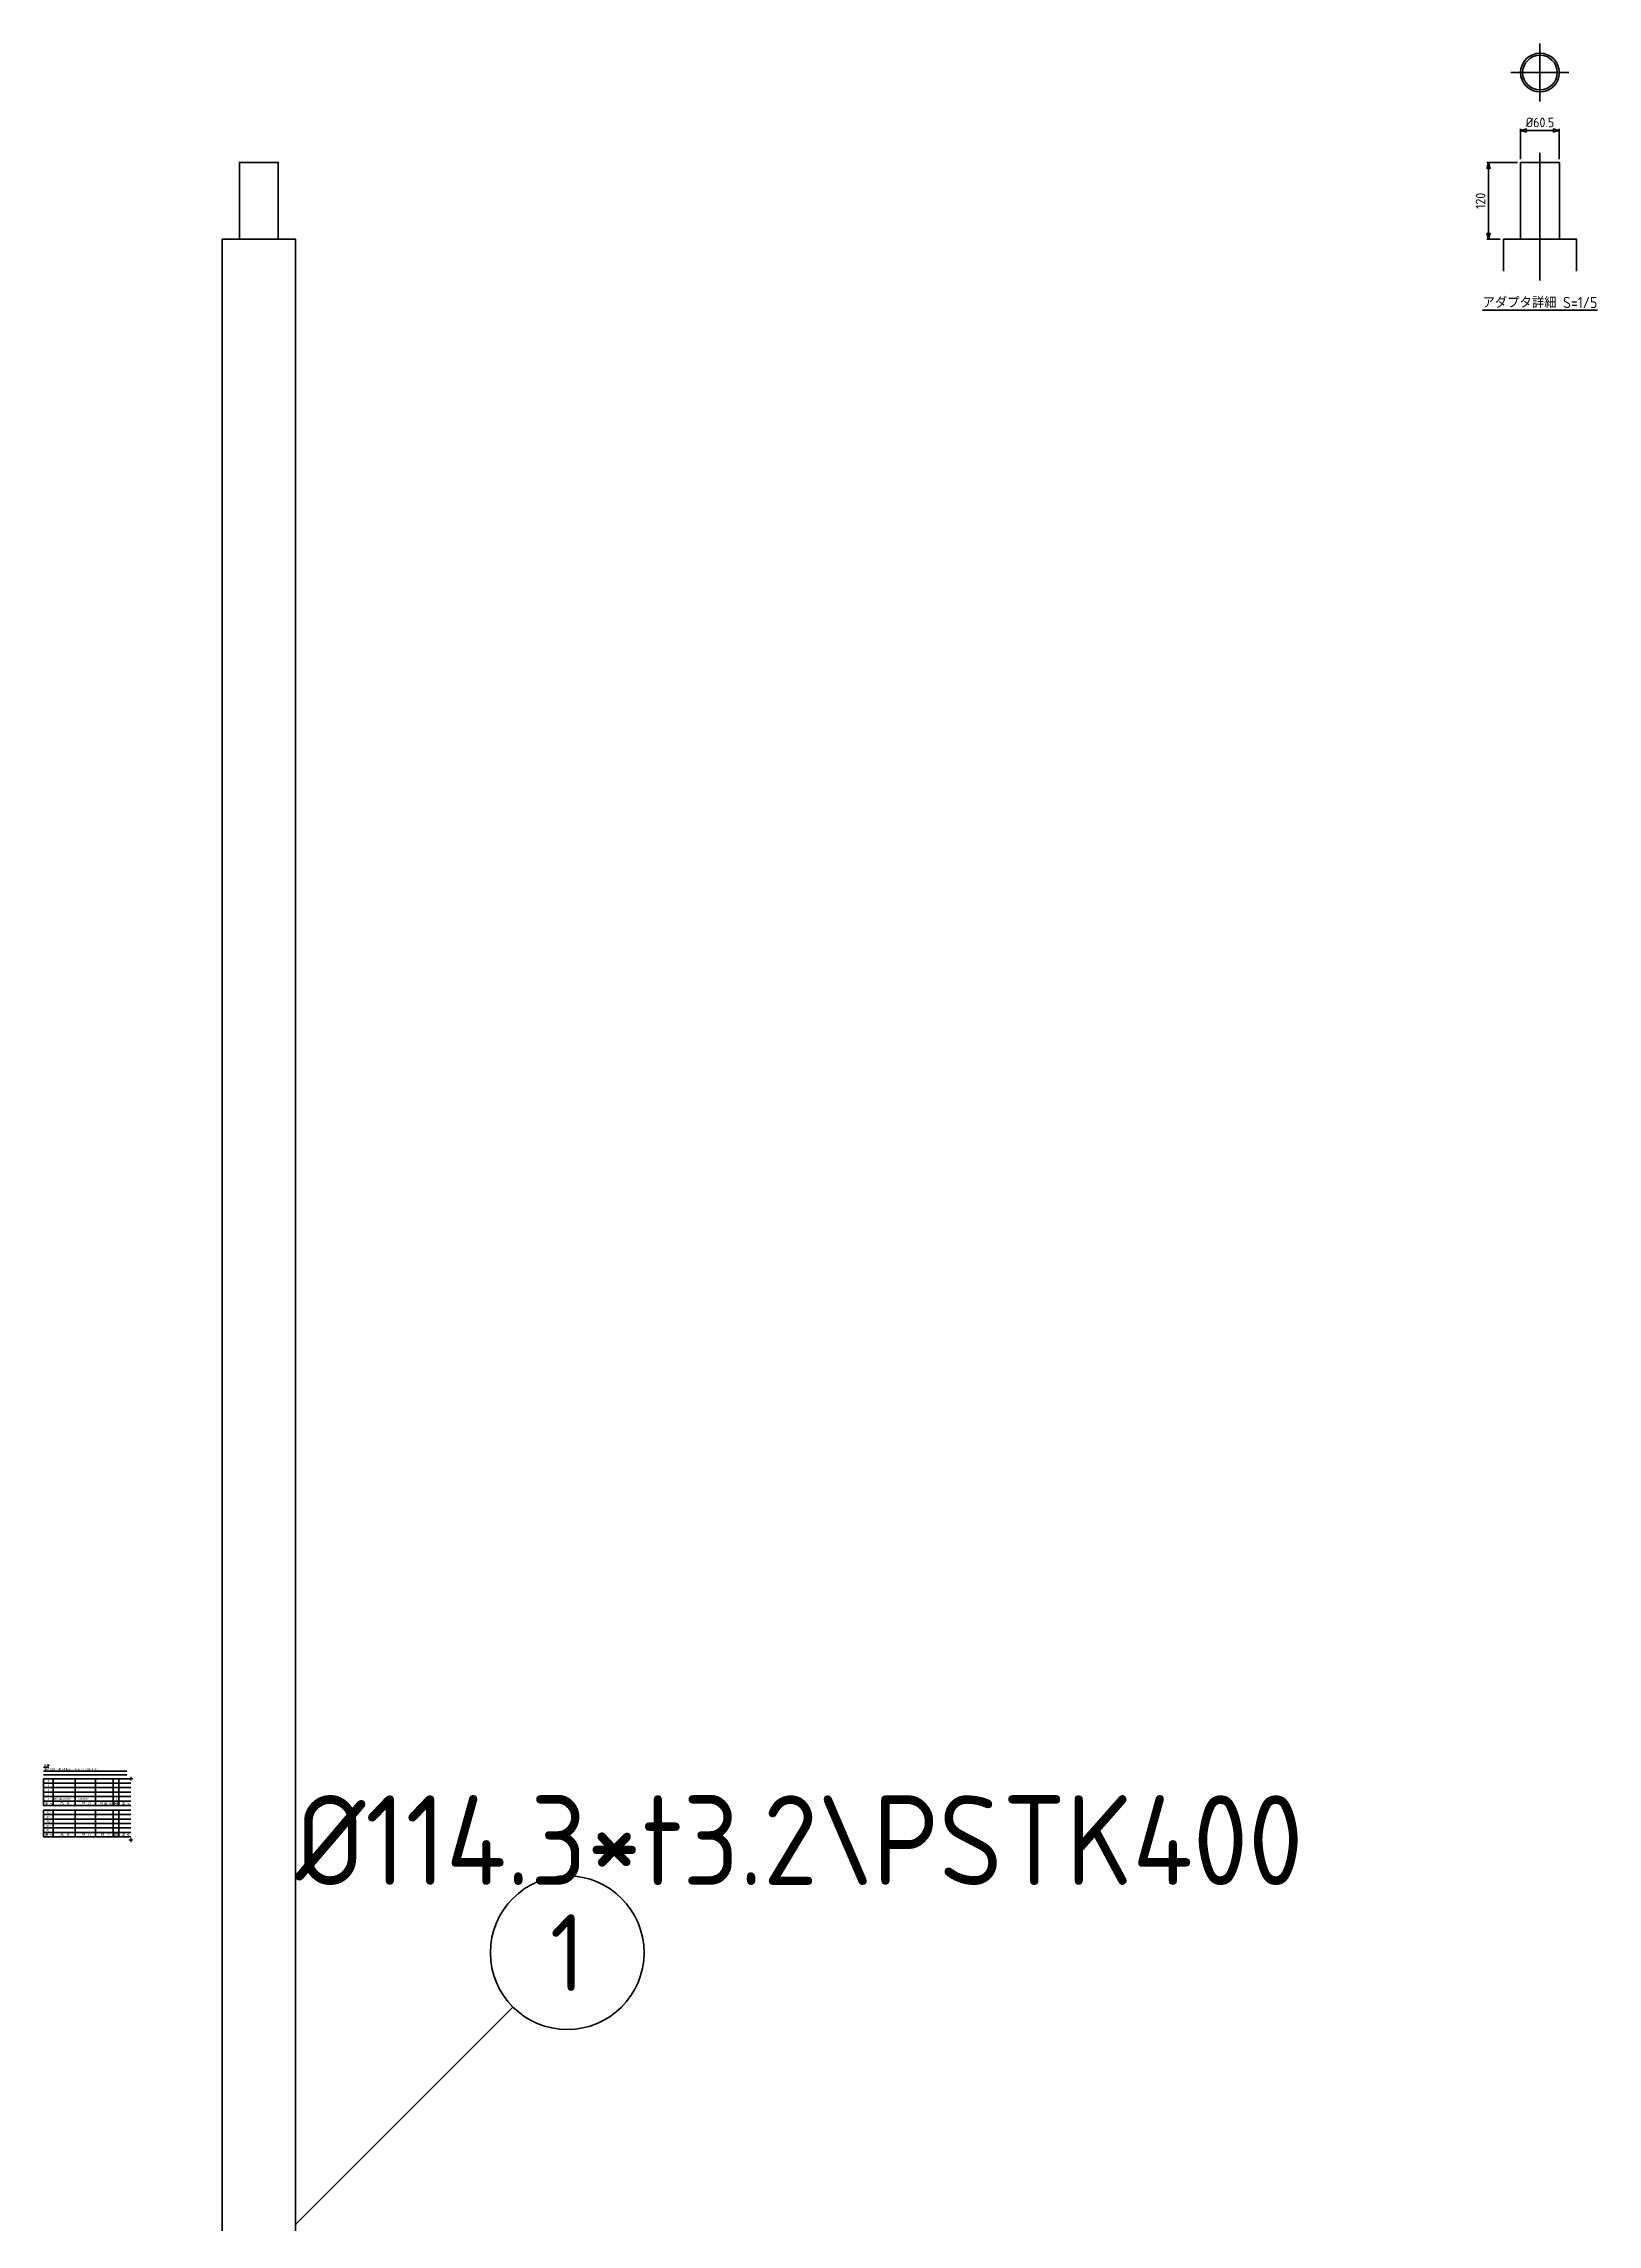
# Model space of a CAD drawing. Header units: millimetres. Extents: x -2270 to 7760, y 607 to 7412.
# Drawn here: x 5335 to 7760, y 4007 to 7412 of the extents above; entities that cross this region are included whole.
import ezdxf
from ezdxf.enums import TextEntityAlignment as Align

# ---------------------------------------------------------------- set-up
doc = ezdxf.new("R2010")
doc.units = ezdxf.units.MM
doc.header["$LTSCALE"] = 0.5
doc.linetypes.add('AM_ISO08W050', pattern=[18, 12, -1.5, 3, -1.5])
for name, color, linetype, lineweight in [('AM_0', 7, 'Continuous', 50), ('AM_1', 2, 'Continuous', 50), ('AM_5', 134, 'Continuous', 50), ('AM_6', 2, 'Continuous', 35), ('AM_7', 2, 'AM_ISO08W050', 35)]:
    doc.layers.add(name, color=color, linetype=linetype, lineweight=lineweight)
doc.layers.add('VIEWPORT', color=8, linetype='Continuous', lineweight=0, plot=False)
doc.styles.get("Standard").update_dxf_attribs({"font": 'ISOCP.SHX', "bigfont": 'EXTFONT.SHX'})
doc.dimstyles.new('Mystandard$0', dxfattribs={"dimtxt": 3, "dimasz": 2, "dimexe": 0.5, "dimexo": 1, "dimgap": 1, "dimtad": 3, "dimdsep": 46, "dimtxsty": 'Standard', "dimblk": 'OPEN30', "dimcen": 0, "dimclrd": 134, "dimclre": 134, "dimclrt": 2, "dimadec": 0, "dimazin": 2, "dimtp": 0.1, "dimtm": 0.1, "dimtfac": 0.71, "dimtix": 1, "dimtmove": 0, "dimatfit": 0, "dimldrblk": 'OPEN30', "dimfxl": 1, "dimtolj": 1, "dimtzin": 0, "dimlwd": -1, "dimlwe": -1, "dimarcsym": 0})
doc.dimstyles.new('Mystandard$7', dxfattribs={"dimtxt": 3, "dimasz": 2, "dimexe": 0.5, "dimexo": 1, "dimgap": 0.1, "dimtad": 3, "dimdsep": 46, "dimtxsty": 'Standard', "dimblk": 'OPEN30', "dimcen": 0, "dimclrd": 134, "dimclre": 134, "dimclrt": 2, "dimadec": 0, "dimazin": 2, "dimtp": 0.1, "dimtm": 0.1, "dimtfac": 0.71, "dimtix": 1, "dimtmove": 0, "dimatfit": 3, "dimldrblk": 'OPEN30', "dimfxl": 1, "dimtolj": 1, "dimtzin": 0, "dimlwd": -1, "dimlwe": -1, "dimarcsym": 0})

# ---------------------------------------------------------------- blocks, each defined once
blk = doc.blocks.new('_Open30')
at = {"color": 0, "linetype": 'ByBlock', "lineweight": -2}
for p, q in [((-1, 0.27), (0, 0)), ((0, 0), (-1, -0.27)), ((0, 0), (-1, 0))]:
    blk.add_line(p, q, dxfattribs=at)
blk = doc.blocks.new('*D35')
at = {"layer": 'AM_5', "color": 134, "ltscale": 0.7, "transparency": 16777216}
for p, q in [((7640.6, 7231.8), (7640.6, 7279.3)), ((7650.6, 7276.8), (7691.1, 7276.8)), ((7701.1, 7231.8), (7701.1, 7279.3))]:
    blk.add_line(p, q, dxfattribs=at)
at = {"layer": 'Defpoints', "color": 0, "ltscale": 0.7, "transparency": 16777216}
for p in [(7701.1, 7276.8), (7640.6, 7226.8), (7701.1, 7226.8)]:
    blk.add_point(p, dxfattribs=at)
at = {"layer": 'AM_5', "color": 134, "ltscale": 0.7, "transparency": 16777216, "xscale": 10, "yscale": 10, "zscale": 10, "rotation": 180}
blk.add_blockref('_Open30', (7640.6, 7276.8), dxfattribs=at)
at = {"layer": 'AM_5', "color": 134, "ltscale": 0.7, "transparency": 16777216, "xscale": 10, "yscale": 10, "zscale": 10}
blk.add_blockref('_Open30', (7701.1, 7276.8), dxfattribs=at)
at = {"layer": 'AM_5', "color": 2, "ltscale": 0.7, "transparency": 16777216, "insert": (7670.9, 7289.3), "char_height": 15, "attachment_point": 5}
blk.add_mtext('\\A1;%%c60.5', dxfattribs=at)
blk = doc.blocks.new('*D36')
at = {"layer": 'AM_5', "color": 134, "ltscale": 0.7, "transparency": 16777216}
for p, q in [((7635.6, 7226.8), (7588.1, 7226.8)), ((7590.6, 7216.8), (7590.6, 7116.8)), ((7608.7, 7106.8), (7588.1, 7106.8))]:
    blk.add_line(p, q, dxfattribs=at)
at = {"layer": 'Defpoints', "color": 0, "ltscale": 0.7, "transparency": 16777216}
for p in [(7640.6, 7226.8), (7590.6, 7106.8), (7613.7, 7106.8)]:
    blk.add_point(p, dxfattribs=at)
at = {"layer": 'AM_5', "color": 134, "ltscale": 0.7, "transparency": 16777216, "xscale": 10, "yscale": 10, "zscale": 10}
for p, rotation in [((7590.6, 7226.8), 90), ((7590.6, 7106.8), 270)]:
    blk.add_blockref('_Open30', p, dxfattribs=dict(at, rotation=rotation))
at = {"layer": 'AM_5', "color": 2, "ltscale": 0.7, "transparency": 16777216, "insert": (7578.1, 7166.8), "char_height": 15, "attachment_point": 5, "rotation": 90}
blk.add_mtext('\\A1;120', dxfattribs=at)

msp = doc.modelspace()

# ---------------------------------------------------------------- linework, layer by layer
at = {"layer": 'AM_0', "ltscale": 0.7}
for p, q in [((5334.865, 4702.819), (5470.885, 4702.819)), ((5349.865, 4660.819), (5349.865, 4702.819)), ((5384.255, 4660.819), (5384.255, 4702.819)), ((5415.935, 4660.819), (5415.935, 4702.819)), ((5443.405, 4660.819), (5443.405, 4702.819)), ((5452.305, 4660.819), (5452.305, 4702.819)), ((5334.885, 4695.819), (5470.885, 4695.819)), ((5334.885, 4688.819), (5470.885, 4688.819)), ((5334.885, 4681.819), (5470.885, 4681.819)), ((5334.885, 4674.819), (5470.885, 4674.819)), ((5334.885, 4667.819), (5470.885, 4667.819)), ((5334.885, 4646.819), (5470.885, 4646.819)), ((5334.885, 4639.819), (5470.885, 4639.819)), ((5334.885, 4632.819), (5470.885, 4632.819)), ((5334.885, 4632.819), (5470.885, 4632.819)), ((5349.885, 4611.819), (5349.885, 4653.819)), ((5384.275, 4611.819), (5384.275, 4653.819)), ((5415.955, 4611.819), (5415.955, 4653.819)), ((5443.425, 4611.819), (5443.425, 4653.819)), ((5452.325, 4611.819), (5452.325, 4653.819)), ((5334.885, 4625.819), (5470.885, 4625.819)), ((5334.885, 4618.819), (5470.885, 4618.819))]:
    msp.add_line(p, q, dxfattribs=at)
for points in [[(5640.635, 7106.819), (5640.635, 7226.819), (5701.135, 7226.819), (5701.135, 7106.819)], [(7640.635, 7226.819), (7701.135, 7226.819), (7701.135, 7106.819), (7640.635, 7106.819)], [(5613.735, 7106.819), (5613.735, 606.819), (5728.035, 606.819), (5728.035, 7106.819)]]:
    msp.add_lwpolyline(points, close=True, dxfattribs=at)
for points in [[(7613.735, 7056.819), (7613.735, 7106.819), (7728.035, 7106.819), (7728.035, 7056.819)], [(5334.885, 4702.819), (5334.885, 4660.819), (5470.885, 4660.819)], [(5470.885, 4611.819), (5334.885, 4611.819), (5334.885, 4653.819), (5470.885, 4653.819)]]:
    msp.add_lwpolyline(points, dxfattribs=at)
msp.add_circle((7670.885, 7367.069), 30.25, dxfattribs=at)
at = {"layer": 'AM_1', "ltscale": 0.7}
for centre, radius in [((7670.885, 7367.069), 27.05), ((6152.299, 4431.083), 120)]:
    msp.add_circle(centre, radius, dxfattribs=at)
at = {"layer": 'AM_6', "ltscale": 0.7}
for p, q in [((5334.885, 4720.819), (5343.099, 4720.819)), ((5334.885, 4714.819), (5464.885, 4714.819)), ((5334.885, 4708.819), (5464.885, 4708.819))]:
    msp.add_line(p, q, dxfattribs=at)
at = {"layer": 'AM_7', "ltscale": 0.7}
for p, q in [((7670.885, 7412.319), (7670.885, 7321.819)), ((7625.635, 7367.069), (7716.135, 7367.069)), ((7670.885, 7241.819), (7670.885, 7041.819))]:
    msp.add_line(p, q, dxfattribs=at)
at = {"layer": 'Defpoints', "color": 8, "ltscale": 0.7}
for p, q in [((5473.885, 4702.819), (5467.885, 4702.819)), ((5470.885, 4705.819), (5470.885, 4699.819)), ((5473.885, 4606.819), (5467.885, 4606.819)), ((5470.885, 4609.819), (5470.885, 4603.819))]:
    msp.add_line(p, q, dxfattribs=at)

# ---------------------------------------------------------------- texts
at = {"layer": 'AM_6', "ltscale": 0.7}
for s, height, p in [('表面処理：溶融亜鉛メッキ(HDZT77)仕上げ。', 3, (5335.869, 4715.504)), ('記事', 3, (5335.869, 4721.504)), ('5', 3, (5341.308, 4697.746)), ('番 号', 3.5, (5337.347, 4662.361)), ('1', 3, (5341.308, 4669.746)), ('4', 3, (5341.308, 4690.746)), ('3', 3, (5341.308, 4683.746)), ('2', 3, (5341.308, 4676.746)), ('品\u3000名', 3.5, (5361.083, 4662.361)), ('材\u3000質', 3.5, (5394.5, 4662.361)), ('図 番 号', 3.5, (5421.802, 4662.361)), ('個数', 3.5, (5444.105, 4662.361)), ('注 記', 3.5, (5456.992, 4662.361)), ('005', 3, (5338.722, 4648.746)), ('004', 3, (5338.722, 4641.746)), ('003', 3, (5338.722, 4634.746)), ('番 号', 3.5, (5337.367, 4613.381)), ('002', 3, (5338.722, 4627.746)), ('001', 3, (5338.722, 4620.746)), ('品\u3000名', 3.5, (5361.103, 4613.381)), ('材\u3000質', 3.5, (5394.52, 4613.381)), ('材\u3000寸', 3.5, (5424.304, 4613.381)), ('個数', 3.5, (5444.125, 4613.381)), ('注 記', 3.5, (5457.012, 4613.381))]:
    msp.add_text(s, height=height, dxfattribs=at).set_placement(p)
at = {"layer": 'AM_6', "ltscale": 0.5}
for s, p in [('MODELXXXX', (5351.251, 4669.746)), ('STK400', (5388.112, 4669.746)), ('1', (5447.025, 4669.746))]:
    msp.add_text(s, height=3, dxfattribs=at).set_placement(p)
at = {"layer": 'AM_6', "color": 2, "insert": (7670.885, 7016.819), "char_height": 17.5, "attachment_point": 2}
msp.add_mtext_dynamic_manual_height_columns('{\\Lアダプタ詳細 S=1/5}', width=249.77812, gutter_width=17.5, heights=[0], dxfattribs=at)
at = {"layer": 'AM_6', "ltscale": 0.7, "insert": (6152.299, 4431.083), "char_height": 120, "attachment_point": 5}
msp.add_mtext('1', dxfattribs=at)
at = {"layer": 'VIEWPORT', "ltscale": 0.7}
msp.add_text('%%c114.3*t3.2\\PSTK400', height=140, dxfattribs=at).set_placement((5728.035, 4606.819), align=Align.MIDDLE_LEFT)

# ---------------------------------------------------------------- dimensions: what is measured, and where the dimension line sits
at = {"layer": 'AM_5', "ltscale": 0.7}
dim = msp.add_linear_dim(base=(7701.135, 7276.819), p1=(7640.635, 7226.819), p2=(7701.135, 7226.819), text='%%c<>', dimstyle='Mystandard$0', override={"dimscale": 5, "dimadec": 1}, dxfattribs=at)
dim.commit()
dim.dimension.update_dxf_attribs({"geometry": '*D35', "text_midpoint": (7670.885, 7289.319)})
dim = msp.add_linear_dim(base=(7590.635, 7106.819), p1=(7640.635, 7226.819), p2=(7613.735, 7106.819), angle=90, dimstyle='Mystandard$0', override={"dimscale": 5, "dimadec": 1}, dxfattribs=at)
dim.commit()
dim.dimension.update_dxf_attribs({"geometry": '*D36', "text_midpoint": (7578.133, 7166.819)})

# ---------------------------------------------------------------- leaders
at = {"ltscale": 0.7}
msp.add_leader([(5728.035, 4006.819), (6067.446, 4346.23)], dimstyle='Mystandard$7', override={"dimscale": 1}, dxfattribs=at)

doc.saveas('drawing.dxf')
